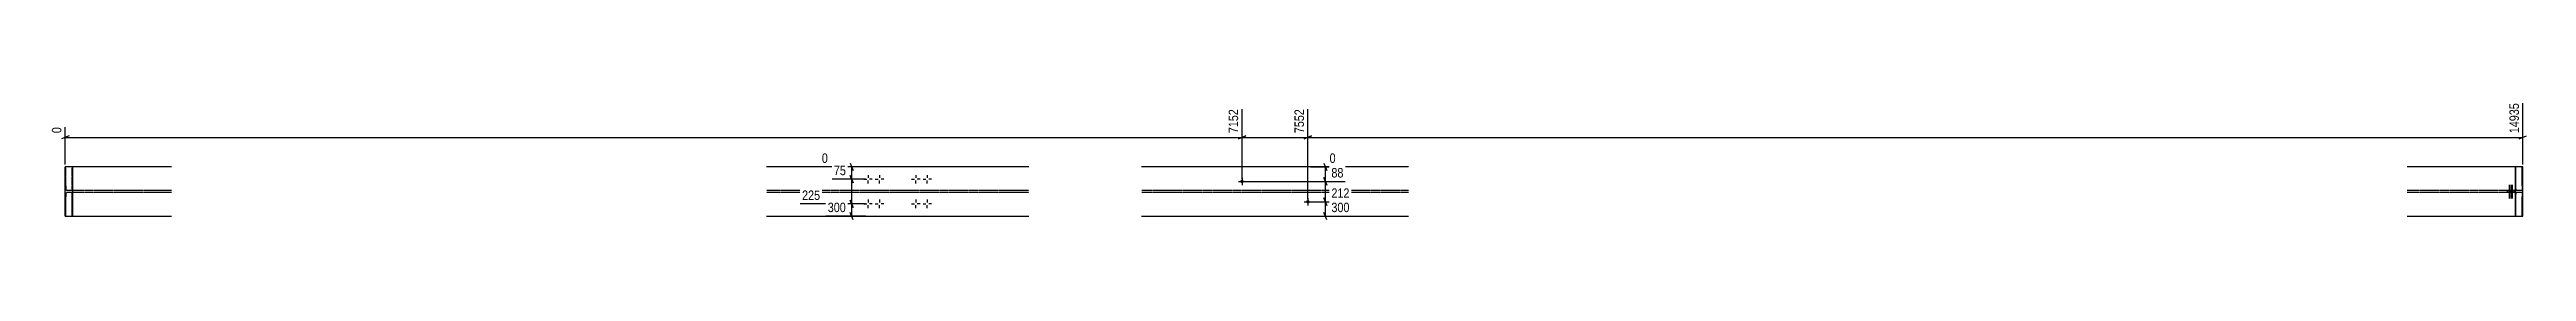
# Model space of a CAD drawing. Header units: millimetres. Extents: x 33 to 40462, y 45 to 1846.
# Drawn here: x 25408 to 40462, y 45 to 768 of the extents above; entities that cross this region are included whole.
import ezdxf

# ---------------------------------------------------------------- set-up
doc = ezdxf.new("R2010")
doc.units = ezdxf.units.MM
doc.linetypes.add('DXK_LINE_DOT2', pattern=[3.9198, 1.9599, -1.9599])
doc.layers.add('MÅLSÆTNING', color=7, linetype='Continuous')
doc.layers.add('STÅL', color=7, linetype='Continuous')
doc.styles.add('Arial Narrow', font='ARIALN.TTF', dxfattribs={"height": 0.2})

msp = doc.modelspace()

# ---------------------------------------------------------------- hatches: boundary and pattern name
at = {"layer": 'STÅL', "linetype": 'Continuous'}
for points in [[(32667, 279, -1), (32645, 279, -1)], [(33067, 155, -1), (33045, 155, -1)]]:
    msp.add_hatch(color=3, dxfattribs=at).paths.add_polyline_path(points)

# ---------------------------------------------------------------- linework, layer by layer
at = {"layer": 'MÅLSÆTNING', "color": 7, "linetype": 'Continuous'}
for p, q in [((40440, 383), (40440, 756)), ((25504, 383), (25504, 610)), ((32656, 294), (32656, 719)), ((32656, 294), (32656, 719)), ((33056, 170), (33056, 719)), ((33056, 170), (33056, 719)), ((25527, 556), (25482, 538)), ((25504, 547), (32656, 547)), ((32679, 556), (32634, 538)), ((32634, 538), (32679, 556)), ((32656, 547), (33056, 547)), ((33034, 538), (33079, 556)), ((33079, 556), (33034, 538)), ((33056, 547), (40440, 547)), ((40417, 538), (40462, 556)), ((30368, 368), (30102, 368)), ((30275, 390), (30293, 345)), ((30293, 270), (30275, 315)), ((30275, 315), (30293, 270)), ((30284, 292), (30284, 368)), ((33071, 368), (33225, 368)), ((33154, 390), (33172, 345)), ((33172, 257), (33154, 302)), ((33154, 302), (33172, 257)), ((33163, 279), (33163, 368)), ((30368, 292), (30164, 292)), ((30368, 292), (30164, 292)), ((30293, 120), (30275, 165)), ((30275, 165), (30293, 120)), ((30284, 142), (30284, 292)), ((32671, 279), (33283, 279)), ((32671, 279), (33283, 279)), ((33071, 155), (33320, 155)), ((33071, 155), (33320, 155)), ((33172, 133), (33154, 178)), ((33154, 178), (33172, 133)), ((33163, 155), (33163, 279)), ((33163, 68), (33163, 155)), ((30368, 142), (29971, 142)), ((30368, 142), (29971, 142)), ((30368, 68), (30127, 68)), ((30293, 45), (30275, 90)), ((30284, 68), (30284, 142)), ((33071, 68), (33320, 68)), ((33172, 45), (33154, 90))]:
    msp.add_line(p, q, dxfattribs=at)
at = {"layer": 'STÅL', "color": 2, "linetype": 'Continuous'}
for p, q in [((26149, 368), (25504, 368)), ((25504, 68), (25504, 368)), ((31361, 368), (29765, 368)), ((33667, 368), (32045, 368)), ((40440, 368), (39737, 368)), ((40395, 68), (40395, 368)), ((40398, 251), (40398, 368)), ((40437, 251), (40437, 368)), ((40440, 68), (40440, 368)), ((40398, 240), (40398, 251)), ((40399, 232), (40398, 240)), ((40398, 195), (40399, 203)), ((40398, 184), (40398, 195)), ((40398, 68), (40398, 184)), ((40400, 226), (40399, 232)), ((40399, 203), (40400, 209)), ((40401, 224), (40400, 226)), ((40400, 209), (40401, 211)), ((40434, 224), (40401, 224)), ((40434, 211), (40401, 211)), ((40435, 226), (40434, 224)), ((40434, 211), (40435, 209)), ((40436, 232), (40435, 226)), ((40435, 209), (40436, 203)), ((40437, 240), (40436, 232)), ((40436, 203), (40437, 195)), ((40437, 251), (40437, 240)), ((40437, 195), (40437, 184)), ((40437, 68), (40437, 184)), ((25504, 68), (26149, 68)), ((29765, 68), (31361, 68)), ((32045, 68), (33667, 68)), ((39737, 68), (40440, 68))]:
    msp.add_line(p, q, dxfattribs=at)
at = {"layer": 'STÅL', "color": 7, "linetype": 'DXK_LINE_DOT2'}
for p, q in [((25507, 251), (25507, 368)), ((25546, 251), (25546, 368)), ((25549, 68), (25549, 368)), ((40440, 368), (40437, 368)), ((25507, 251), (25507, 240)), ((25507, 240), (25508, 232)), ((25508, 203), (25507, 195)), ((25507, 195), (25507, 184)), ((25507, 68), (25507, 184)), ((25508, 232), (25509, 226)), ((25509, 209), (25508, 203)), ((25509, 226), (25510, 224)), ((25510, 211), (25509, 209)), ((26149, 224), (25510, 224)), ((26149, 211), (25510, 211)), ((25543, 224), (25544, 226)), ((25544, 209), (25543, 211)), ((25544, 226), (25545, 232)), ((25545, 203), (25544, 209)), ((25545, 232), (25546, 240)), ((25546, 195), (25545, 203)), ((25546, 240), (25546, 251)), ((25546, 184), (25546, 195)), ((25546, 68), (25546, 184)), ((31361, 224), (29765, 224)), ((31361, 211), (29765, 211)), ((33667, 224), (32045, 224)), ((33667, 211), (32045, 211)), ((40401, 224), (39737, 224)), ((40401, 211), (39737, 211)), ((40440, 68), (40437, 68))]:
    msp.add_line(p, q, dxfattribs=at)
at = {"layer": 'STÅL', "color": 3, "linetype": 'Continuous'}
for p, q in [((30383, 318), (30383, 301)), ((30453, 318), (30453, 301)), ((30673, 318), (30673, 301)), ((30743, 318), (30743, 301)), ((32656, 301), (32656, 257)), ((30357, 292), (30375, 292)), ((30383, 266), (30383, 284)), ((30383, 168), (30383, 151)), ((30409, 292), (30392, 292)), ((30427, 292), (30445, 292)), ((30453, 266), (30453, 284)), ((30453, 168), (30453, 151)), ((30479, 292), (30462, 292)), ((30647, 292), (30665, 292)), ((30673, 266), (30673, 284)), ((30673, 168), (30673, 151)), ((30699, 292), (30682, 292)), ((30717, 292), (30735, 292)), ((30743, 266), (30743, 284)), ((30743, 168), (30743, 151)), ((30769, 292), (30752, 292)), ((32634, 279), (32678, 279)), ((33034, 155), (33078, 155)), ((33056, 177), (33056, 133)), ((30357, 142), (30375, 142)), ((30383, 116), (30383, 134)), ((30409, 142), (30392, 142)), ((30427, 142), (30445, 142)), ((30453, 116), (30453, 134)), ((30479, 142), (30462, 142)), ((30647, 142), (30665, 142)), ((30673, 116), (30673, 134)), ((30699, 142), (30682, 142)), ((30717, 142), (30735, 142)), ((30743, 116), (30743, 134)), ((30769, 142), (30752, 142))]:
    msp.add_line(p, q, dxfattribs=at)
at = {"layer": 'STÅL', "color": 3, "linetype": 'DXK_LINE_DOT2'}
for p, q in [((40345, 224), (40345, 211)), ((40354, 224), (40354, 211)), ((40358, 259), (40358, 174)), ((40363, 224), (40363, 211)), ((40367, 259), (40367, 174)), ((40371, 224), (40371, 211)), ((40376, 259), (40376, 174)), ((40380, 224), (40380, 211)), ((40389, 224), (40389, 211))]:
    msp.add_line(p, q, dxfattribs=at)

# ---------------------------------------------------------------- next in the draw order: wipeouts: each hides what was drawn before it
at = {"color": 0, "linetype": 'Continuous'}
for points in [[(40428, 768), (40344, 768), (40344, 561), (40428, 561)], [(25492, 622), (25408, 622), (25408, 561), (25492, 561)], [(32644, 731), (32560, 731), (32560, 561), (32644, 561)], [(33044, 731), (32960, 731), (32960, 561), (33044, 561)], [(30151, 380), (30151, 464), (30090, 464), (30090, 380)], [(33237, 380), (33237, 464), (33176, 464), (33176, 380)]]:
    msp.add_wipeout(points, dxfattribs=at).dxf.layer = 'MÅLSÆTNING'

# ---------------------------------------------------------------- next in the draw order: texts
at = {"layer": 'MÅLSÆTNING', "color": 3, "linetype": 'Continuous', "style": 'Arial Narrow'}
for s, p in [('0', (25480, 573)), ('7152', (32632, 573)), ('7552', (33032, 573)), ('14935', (40416, 573))]:
    msp.add_text(s, height=57.3, rotation=90.0002, dxfattribs=at).set_placement(p)
for p in [(30102, 392), (33188, 392)]:
    msp.add_text('0', height=57.3, dxfattribs=at).set_placement(p)

# ---------------------------------------------------------------- next in the draw order: wipeouts: each hides what was drawn before it
at = {"color": 0, "linetype": 'Continuous'}
for points in [[(30260, 305), (30260, 389), (30163, 389), (30163, 305)], [(33284, 291), (33284, 375), (33187, 375), (33187, 291)]]:
    msp.add_wipeout(points, dxfattribs=at).dxf.layer = 'MÅLSÆTNING'

# ---------------------------------------------------------------- next in the draw order: texts
at = {"layer": 'MÅLSÆTNING', "color": 3, "linetype": 'Continuous', "style": 'Arial Narrow'}
for s, p in [('75', (30175, 317)), ('88', (33199, 303))]:
    msp.add_text(s, height=57.3, dxfattribs=at).set_placement(p)

# ---------------------------------------------------------------- next in the draw order: wipeouts: each hides what was drawn before it
at = {"color": 0, "linetype": 'Continuous'}
msp.add_wipeout([(30104, 154), (30104, 238), (29970, 238), (29970, 154)], dxfattribs=at).dxf.layer = 'MÅLSÆTNING'

# ---------------------------------------------------------------- next in the draw order: wipeouts: each hides what was drawn before it
for points in [[(30260, 80), (30260, 164), (30126, 164), (30126, 80)], [(33321, 167), (33321, 251), (33187, 251), (33187, 167)]]:
    msp.add_wipeout(points, dxfattribs=at).dxf.layer = 'MÅLSÆTNING'

# ---------------------------------------------------------------- next in the draw order: texts
at = {"layer": 'MÅLSÆTNING', "color": 3, "linetype": 'Continuous', "style": 'Arial Narrow'}
for s, p in [('225', (29982, 166)), ('300', (30138, 92))]:
    msp.add_text(s, height=57.3, dxfattribs=at).set_placement(p)

# ---------------------------------------------------------------- next in the draw order: wipeouts: each hides what was drawn before it
at = {"color": 0, "linetype": 'Continuous'}
msp.add_wipeout([(33321, 80), (33321, 164), (33187, 164), (33187, 80)], dxfattribs=at).dxf.layer = 'MÅLSÆTNING'

# ---------------------------------------------------------------- next in the draw order: texts
at = {"layer": 'MÅLSÆTNING', "color": 3, "linetype": 'Continuous', "style": 'Arial Narrow'}
for s, p in [('212', (33199, 179)), ('300', (33199, 92))]:
    msp.add_text(s, height=57.3, dxfattribs=at).set_placement(p)

doc.saveas('drawing.dxf')
